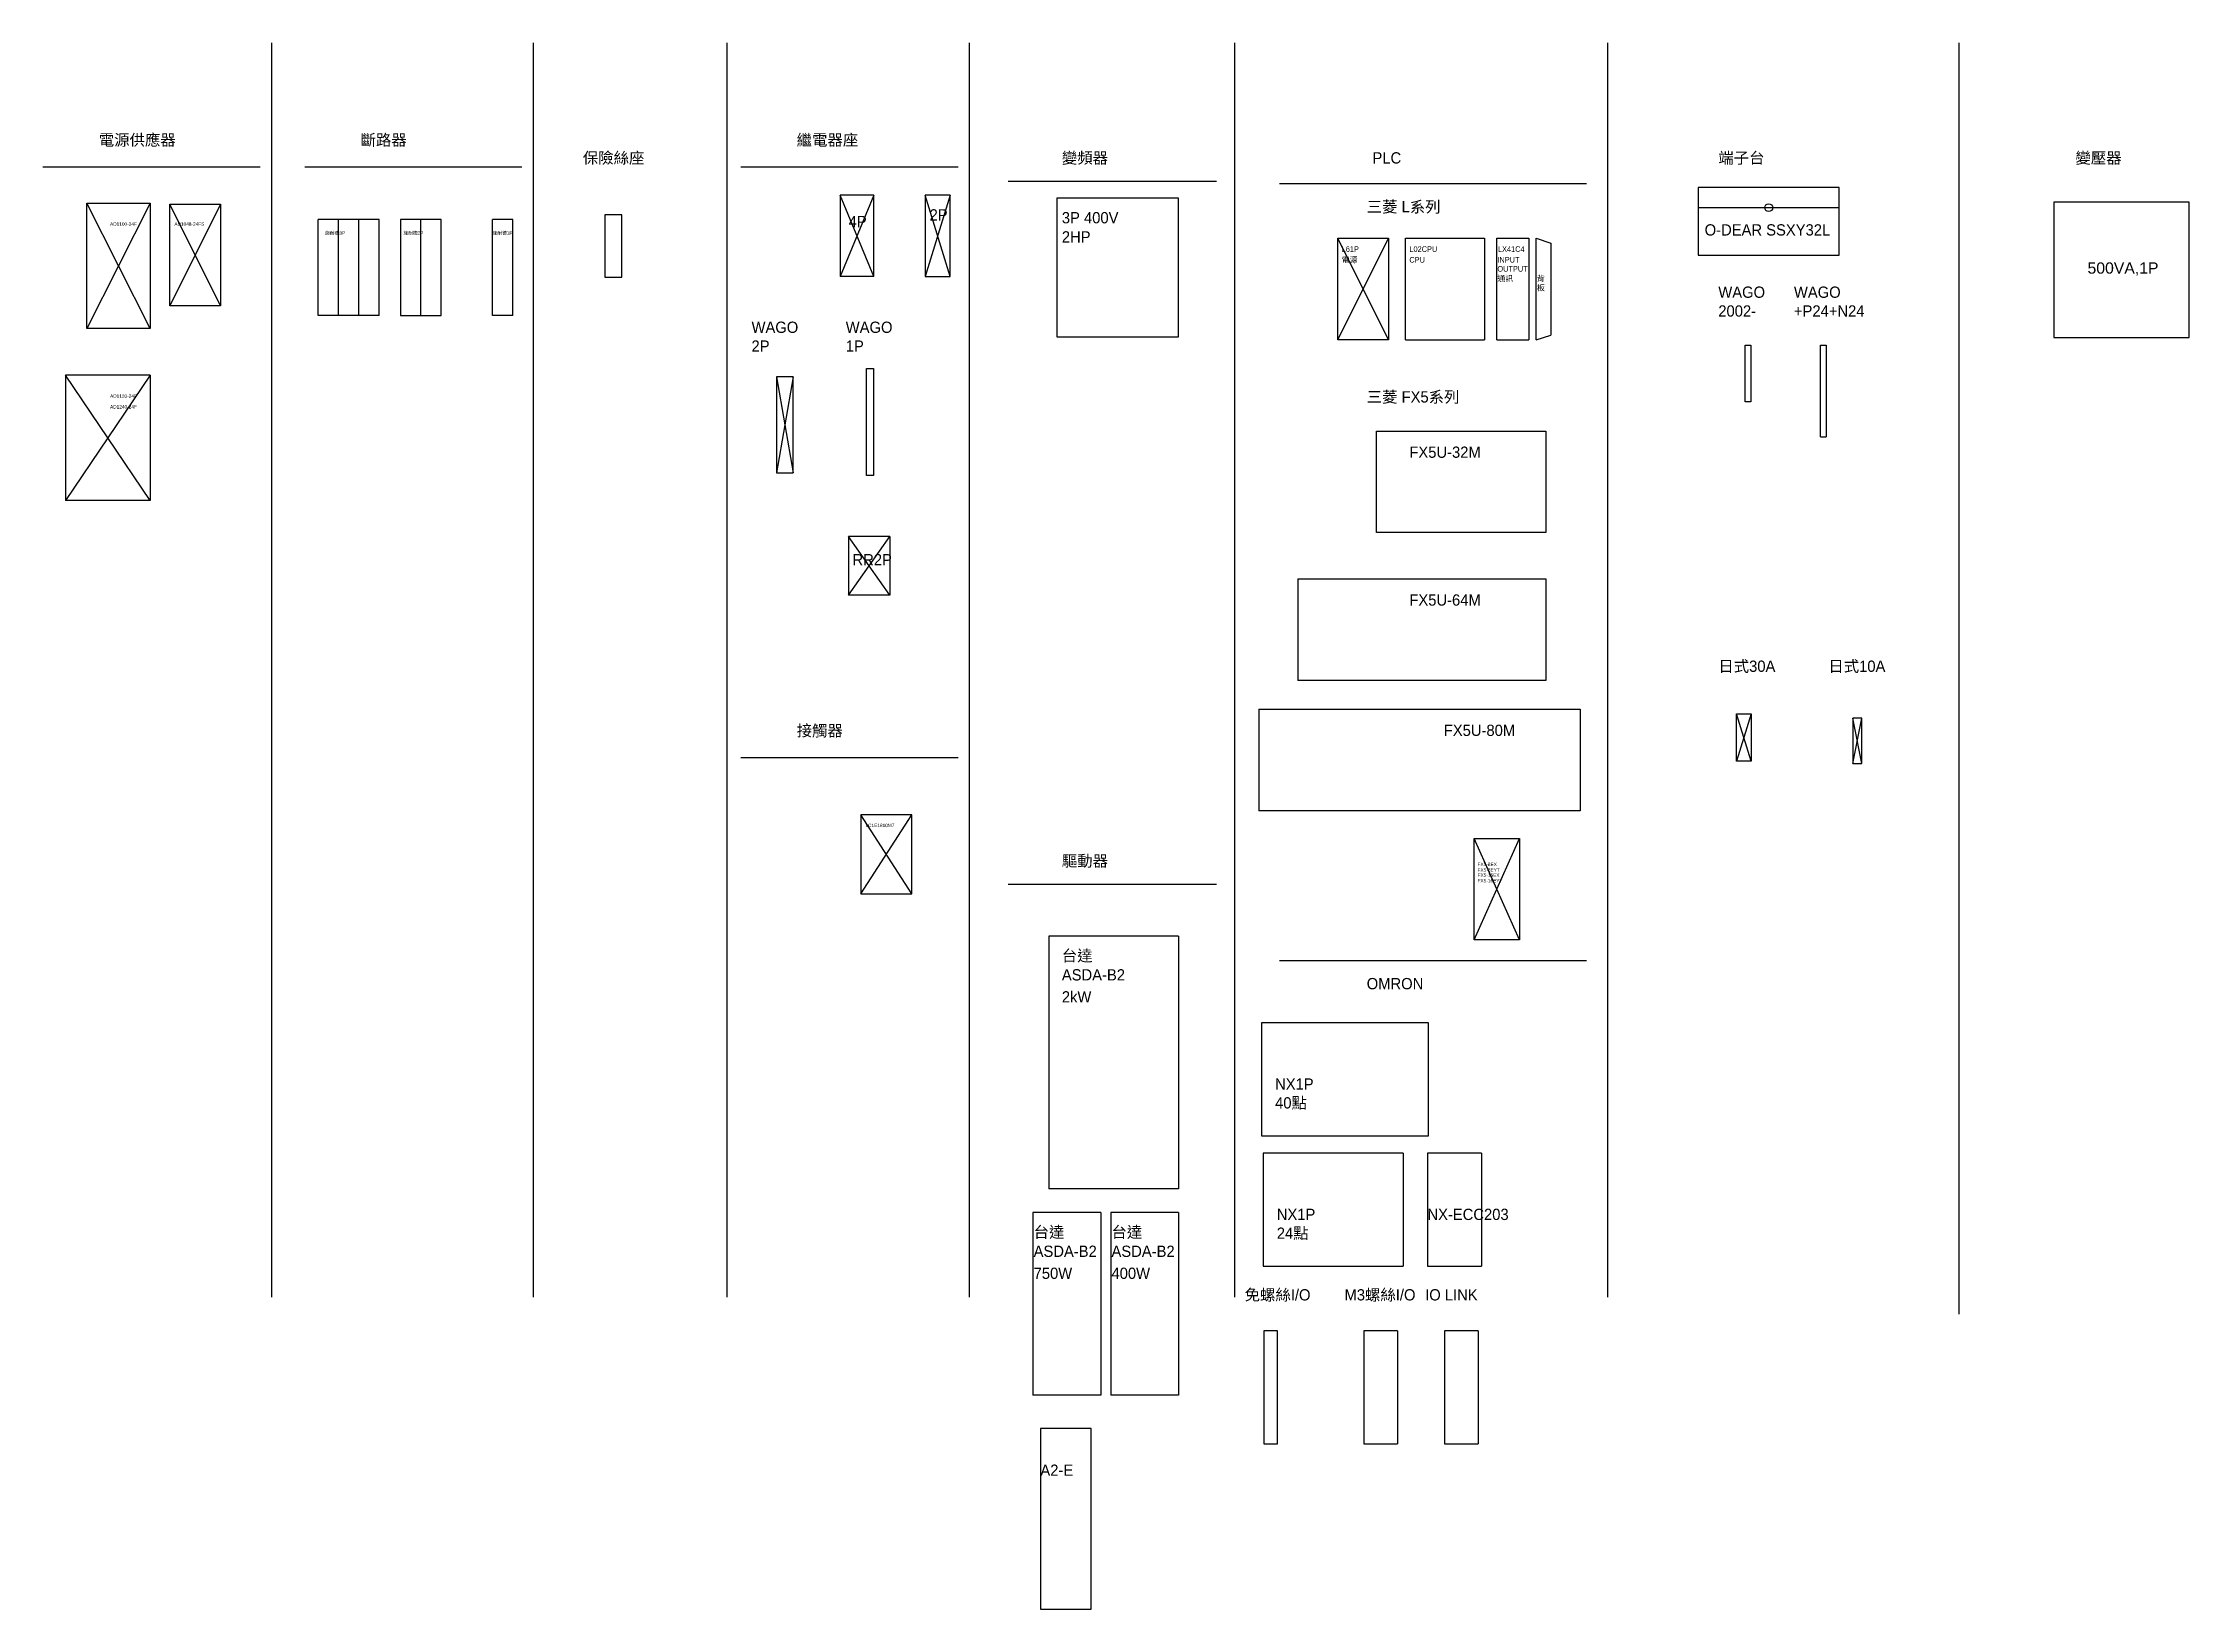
# Model space of a CAD drawing. Header units: millimetres. Extents: x -1938 to 2299, y -1655 to 1008.
# Drawn here: x -1938 to -36, y -1340 to 48 of the extents above; entities that cross this region are included whole.
import ezdxf

# ---------------------------------------------------------------- set-up
doc = ezdxf.new("R2010")
doc.units = ezdxf.units.MM
doc.styles.add('註記', font='arial.ttf', dxfattribs={"height": 3})

msp = doc.modelspace()

# ---------------------------------------------------------------- texts
at = {"attachment_point": 1, "style": '註記'}
for s, width, heights, insert, char_height in [('{\\fPMingLiU|b0|i0|c136|p18;電源供應器}', 88, [0], (-1889, -33.5), 10), ('{\\fPMingLiU|b0|i0|c136|p18;斷路器}', 88, [0], (-1657, -33.5), 10), ('{\\fPMingLiU|b0|i0|c136|p18;繼電器座}', 88, [0], (-1270.5, -33.5), 10), ('{\\fPMingLiU|b0|i0|c136|p18;保險絲座}', 88, [0], (-1460, -49.4), 10), ('{\\fPMingLiU|b0|i0|c136|p18;變頻器}', 57.5, [0], (-1035.5, -49.4), 10), ('{\\fPMingLiU|b0|i0|c136|p18;PLC}', 57.5, [0], (-760.2, -49.4), 10), ('{\\fPMingLiU|b0|i0|c136|p18;端子台}', 57.5, [0], (-453.7, -49.4), 10), ('{\\fPMingLiU|b0|i0|c136|p18;變壓器}', 57.5, [0], (-137.2, -49.4), 10), ('{\\fPMingLiU|b0|i0|c136|p18;三菱 L系列}', 131.798, [0], (-765.3, -92.7), 10), ('AD1100-24F', 37.5, [0], (-1879, -111.5), 3), ('AD1048-24FS', 37.5, [0], (-1822, -111.5), 3), ('{\\fPMingLiU|b0|i0|c136|p18;4P}', 17, [0], (-1224.4, -105.8), 10), ('{\\fPMingLiU|b0|i0|c136|p18;2P}', 17, [0], (-1152.7, -99.9), 10), ('{\\fPMingLiU|b0|i0|c136|p18;3P 400V}', 57.5, [0], (-1035.5, -102.4), 10), ('{\\fPMingLiU|b0|i0|c136|p18;O-DEAR SSXY32L}', 114.258, [16.8], (-465.8, -113.2), 10), ('{\\fPMingLiU|b0|i0|c136|p18;施耐德}3P', 29, [0], (-1688.5, -119.5), 3), ('{\\fPMingLiU|b0|i0|c136|p18;施耐德}2P', 29, [0], (-1619, -119.5), 3), ('{\\fPMingLiU|b0|i0|c136|p18;施耐德}1P', 29, [0], (-1540, -119.5), 3), ('{\\fPMingLiU|b0|i0|c136|p18;2HP}', 57.5, [0], (-1035.5, -119.4), 10), ('{\\fPMingLiU|b0|i0|c136|p18;L61P}', 41.5, [0], (-787.5, -132.7), 5), ('{\\fPMingLiU|b0|i0|c136|p18;L02CPU}', 41.5, [0], (-727.5, -132.7), 5), ('{\\fPMingLiU|b0|i0|c136|p18;LX41C4}', 27.5, [0], (-649, -132.7), 5), ('{\\fPMingLiU|b0|i0|c136|p18;電源}', 41.5, [0], (-787.5, -142.2), 5), ('{\\fPMingLiU|b0|i0|c136|p18;CPU}', 41.5, [0], (-727.5, -142.2), 5), ('{\\fPMingLiU|b0|i0|c136|p18;OUTPUT}', 28, [0], (-649.5, -150.2), 5), ('{\\fPMingLiU|b0|i0|c136|p18;INPUT}', 28, [0], (-649.5, -142.2), 5), ('500VA,1P', 57.5, [0], (-126.5, -147), 10), ('{\\fPMingLiU|b0|i0|c136|p18;通訊}', 28, [0], (-649.5, -158.7), 5), ('{\\fPMingLiU|b0|i0|c136|p18;背\\P板}', 12.5, [0], (-614.5, -158.7), 5), ('{\\fPMingLiU|b0|i0|c136|p18;WAGO 2002-}', 57.5, [0], (-453.7, -168.4), 10), ('{\\fPMingLiU|b0|i0|c136|p18;WAGO +P24+N24}', 57.5, [0], (-386.7, -168.4), 10), ('{\\fPMingLiU|b0|i0|c136|p18;WAGO\\P2P}', 54.5, [0], (-1310.5, -199.5), 10), ('{\\fPMingLiU|b0|i0|c136|p18;WAGO\\P1P}', 54.5, [0], (-1227, -199.5), 10), ('AD1120-24F', 37.5, [0], (-1879, -264), 3), ('{\\fPMingLiU|b0|i0|c136|p18;三菱 FX5系列}', 131.798, [0], (-765.3, -261.2), 10), ('AD1240-24F', 37.5, [0], (-1879, -273.5), 3), ('{\\fPMingLiU|b0|i0|c136|p18;FX5U-32M}', 41.5, [0], (-727.5, -310.2), 10), ('{\\fPMingLiU|b0|i0|c136|p18;RR2P}', 33, [0], (-1221, -405.5), 10), ('{\\fPMingLiU|b0|i0|c136|p18;FX5U-64M}', 41.5, [0], (-727.5, -441.2), 10), ('{\\fPMingLiU|b0|i0|c136|p18;日式30A}', 57.5, [0], (-453.7, -499.9), 10), ('{\\fPMingLiU|b0|i0|c136|p18;日式10A}', 57.5, [0], (-356.2, -499.9), 10), ('{\\fPMingLiU|b0|i0|c136|p18;接觸器}', 88, [0], (-1270.5, -557), 10), ('{\\fPMingLiU|b0|i0|c136|p18;FX5U-80M}', 41.5, [0], (-697, -556.7), 10), ('LC1E1810M7', 37, [0], (-1209.5, -644.5), 3), ('{\\fPMingLiU|b0|i0|c136|p18;驅動器}', 57.5, [0], (-1035.5, -672.4), 10), ('FX5-8EX', 34, [0], (-667, -679), 3), ('FX5-8EYT', 34, [0], (-667, -684), 3), ('FX5-16EX', 34, [0], (-667, -688.5), 3), ('FX5-16EYT', 34, [0], (-667, -693.5), 3), ('{\\fPMingLiU|b0|i0|c136|p18;台達}', 57.5, [0], (-1035.5, -756.4), 10), ('{\\fPMingLiU|b0|i0|c136|p18;ASDA-B2}', 57.5, [0], (-1035.5, -773.4), 10), ('{\\fPMingLiU|b0|i0|c136|p18;2kW}', 57.5, [0], (-1035.5, -792.9), 10), ('{\\fPMingLiU|b0|i0|c136|p18;OMRON}', 131.798, [0], (-765.3, -781.2), 10), ('{\\fPMingLiU|b0|i0|c136|p18;NX1P 40點}', 41.5, [0], (-846.5, -870.2), 10), ('{\\fPMingLiU|b0|i0|c136|p18;NX1P 24點}', 41.5, [0], (-845, -985.7), 10), ('{\\fPMingLiU|b0|i0|c136|p18;NX-ECC203}', 41.5, [0], (-711.5, -985.7), 10), ('{\\fPMingLiU|b0|i0|c136|p18;台達}', 57.5, [0], (-1060.5, -1001.4), 10), ('{\\fPMingLiU|b0|i0|c136|p18;台達}', 57.5, [0], (-991.5, -1001.4), 10), ('{\\fPMingLiU|b0|i0|c136|p18;ASDA-B2}', 57.5, [0], (-1060.5, -1018.4), 10), ('{\\fPMingLiU|b0|i0|c136|p18;ASDA-B2}', 57.5, [0], (-991.5, -1018.4), 10), ('{\\fPMingLiU|b0|i0|c136|p18;750W}', 57.5, [0], (-1060.5, -1037.9), 10), ('{\\fPMingLiU|b0|i0|c136|p18;400W}', 57.5, [0], (-991.5, -1037.9), 10), ('{\\fPMingLiU|b0|i0|c136|p18;免螺絲I/O}', 65.5, [0], (-873.5, -1057), 10), ('{\\fPMingLiU|b0|i0|c136|p18;M3螺絲I/O}', 65.5, [0], (-785, -1057), 10), ('{\\fPMingLiU|b0|i0|c136|p18;IO LINK}', 65.5, [0], (-713.5, -1057), 10), ('{\\fPMingLiU|b0|i0|c136|p18;A2-E}', 36.5, [0], (-1054.5, -1212.4), 10)]:
    msp.add_mtext_dynamic_manual_height_columns(s, width=width, gutter_width=15, heights=heights, dxfattribs=dict(at, insert=insert, char_height=char_height))

# ---------------------------------------------------------------- linework, layer by layer
for p, q in [((-1736, 47.5), (-1736, -1064)), ((-1504, 47.5), (-1504, -1064)), ((-1332.5, 47.5), (-1332.5, -1064)), ((-1117.5, 47.5), (-1117.5, -1064)), ((-882.5, 47.5), (-882.5, -1064)), ((-552, 47.5), (-552, -1064)), ((-240.5, 47.5), (-240.5, -1079)), ((-1746, -62.5), (-1938.5, -62.5)), ((-1514, -62.5), (-1706.5, -62.5)), ((-1127.5, -62.5), (-1320, -62.5)), ((-1083, -75), (-898.5, -75)), ((-1899.5, -205.5), (-1899.5, -94.5)), ((-1899.5, -94.5), (-1843.5, -94.5)), ((-1843.5, -94.5), (-1899.5, -205.5)), ((-1843.5, -205.5), (-1899.5, -94.5)), ((-1843.5, -94.5), (-1843.5, -205.5)), ((-1232, -87.5), (-1232, -159.5)), ((-1202, -87.5), (-1232, -87.5)), ((-1202, -87.5), (-1232, -159.5)), ((-1202, -159.5), (-1232, -87.5)), ((-1202, -159.5), (-1202, -87.5)), ((-1134.5, -87.5), (-1156.5, -87.5)), ((-1156.5, -87.5), (-1156.5, -159.5)), ((-1134.5, -87.5), (-1156.5, -159.5)), ((-1134.5, -159.5), (-1156.5, -87.5)), ((-1134.5, -159.5), (-1134.5, -87.5)), ((-932, -90), (-1040, -90)), ((-1040, -90), (-1040, -213)), ((-932, -213), (-932, -90)), ((-570.5, -77.5), (-842.5, -77.5)), ((-346.5, -80.5), (-471.5, -80.5)), ((-471.5, -80.5), (-471.5, -140.5)), ((-346.5, -140.5), (-346.5, -80.5)), ((-36.5, -93.5), (-156.5, -93.5)), ((-156.5, -93.5), (-156.5, -213.5)), ((-36.5, -213.5), (-36.5, -93.5)), ((-1826, -185.5), (-1826, -95.5)), ((-1826, -95.5), (-1781, -95.5)), ((-1781, -185.5), (-1826, -95.5)), ((-1781, -95.5), (-1826, -185.5)), ((-1781, -95.5), (-1781, -185.5)), ((-1694.5, -194), (-1694.5, -109)), ((-1640.5, -109), (-1694.5, -109)), ((-1676.5, -194), (-1676.5, -109)), ((-1658.5, -194), (-1658.5, -109)), ((-1640.5, -194), (-1640.5, -109)), ((-1585.5, -109), (-1621.5, -109)), ((-1621.5, -109), (-1621.5, -194)), ((-1603.5, -194), (-1603.5, -109)), ((-1585.5, -194), (-1585.5, -109)), ((-1540, -194), (-1540, -109)), ((-1522, -109), (-1540, -109)), ((-1522, -194), (-1522, -109)), ((-1425.5, -105), (-1440.5, -105)), ((-1440.5, -105), (-1440.5, -160)), ((-1425.5, -160), (-1425.5, -105)), ((-471.5, -98.5), (-346.5, -98.5)), ((-791, -125.5), (-746, -125.5)), ((-791, -215.5), (-791, -125.5)), ((-791, -215.5), (-746, -125.5)), ((-746, -215.5), (-791, -125.5)), ((-746, -125.5), (-746, -215.5)), ((-731, -215.5), (-731, -125.5)), ((-731, -125.5), (-661, -125.5)), ((-661, -125.5), (-661, -215.5)), ((-650, -215.5), (-650, -125.5)), ((-650, -125.5), (-621.5, -125.5)), ((-621.5, -125.5), (-621.5, -215.5)), ((-615, -215.5), (-615, -125.5)), ((-615, -125.5), (-602, -130)), ((-602, -130), (-602, -211.5)), ((-471.5, -140.5), (-346.5, -140.5)), ((-1440.5, -160), (-1425.5, -160)), ((-1202, -159.5), (-1232, -159.5)), ((-1156.5, -159.5), (-1134.5, -159.5)), ((-1781, -185.5), (-1826, -185.5)), ((-1843.5, -205.5), (-1899.5, -205.5)), ((-1640.5, -194), (-1694.5, -194)), ((-1621.5, -194), (-1585.5, -194)), ((-1522, -194), (-1540, -194)), ((-1040, -213), (-932, -213)), ((-746, -215.5), (-791, -215.5)), ((-731, -215.5), (-661, -215.5)), ((-650, -215.5), (-621.5, -215.5)), ((-615, -215.5), (-602, -211.5)), ((-430, -270.5), (-430, -220.5)), ((-430, -220.5), (-425, -220.5)), ((-425, -220.5), (-425, -270.5)), ((-363, -301.5), (-363, -220.5)), ((-363, -220.5), (-358, -220.5)), ((-358, -220.5), (-358, -301.5)), ((-156.5, -213.5), (-36.5, -213.5)), ((-1843.5, -247), (-1918.5, -247)), ((-1918.5, -247), (-1918.5, -358)), ((-1843.5, -247), (-1918.5, -358)), ((-1843.5, -358), (-1918.5, -247)), ((-1843.5, -247), (-1843.5, -358)), ((-1208.5, -336), (-1208.5, -241)), ((-1208.5, -241), (-1202.5, -241)), ((-1202.5, -241), (-1202.5, -336)), ((-1273.5, -248.5), (-1288.5, -248.5)), ((-1288.5, -248.5), (-1288.5, -333.5)), ((-1273.5, -248.5), (-1288.5, -333.5)), ((-1288.5, -248.5), (-1273.5, -333.5)), ((-1273.5, -333.5), (-1273.5, -248.5)), ((-425, -270.5), (-430, -270.5)), ((-756.5, -386.5), (-756.5, -296.5)), ((-756.5, -296.5), (-606.5, -296.5)), ((-606.5, -296.5), (-606.5, -386.5)), ((-363, -301.5), (-358, -301.5)), ((-1288.5, -333.5), (-1273.5, -333.5)), ((-1202.5, -336), (-1208.5, -336)), ((-1843.5, -358), (-1918.5, -358)), ((-1188, -390), (-1224.5, -390)), ((-1224.5, -390), (-1224.5, -442)), ((-1224.5, -442), (-1188, -390)), ((-1188, -442), (-1224.5, -390)), ((-1188, -390), (-1188, -442)), ((-606.5, -386.5), (-756.5, -386.5)), ((-826.5, -427.5), (-606.5, -427.5)), ((-826.5, -427.5), (-826.5, -517.5)), ((-606.5, -427.5), (-606.5, -517.5)), ((-1188, -442), (-1224.5, -442)), ((-606.5, -517.5), (-826.5, -517.5)), ((-861, -543), (-576, -543)), ((-861, -543), (-861, -633)), ((-576, -543), (-576, -633)), ((-437.5, -589), (-437.5, -547)), ((-437.5, -547), (-424.5, -547)), ((-424.5, -547), (-437.5, -589)), ((-424.5, -589), (-437.5, -547)), ((-424.5, -547), (-424.5, -589)), ((-326.5, -551), (-334.5, -551)), ((-334.5, -551), (-334.5, -591)), ((-334.5, -591), (-326.5, -551)), ((-326.5, -591), (-334.5, -551)), ((-326.5, -591), (-326.5, -551)), ((-1127.5, -586), (-1320, -586)), ((-424.5, -589), (-437.5, -589)), ((-334.5, -591), (-326.5, -591)), ((-1168.5, -636.5), (-1213.5, -636.5)), ((-1213.5, -636.5), (-1213.5, -706.5)), ((-1213.5, -706.5), (-1168.5, -636.5)), ((-1168.5, -706.5), (-1213.5, -636.5)), ((-1168.5, -706.5), (-1168.5, -636.5)), ((-576, -633), (-861, -633)), ((-670, -747.5), (-670, -657.5)), ((-670, -657.5), (-630, -657.5)), ((-670, -747.5), (-630, -657.5)), ((-630, -747.5), (-670, -657.5)), ((-630, -657.5), (-630, -747.5)), ((-1083, -698), (-898.5, -698)), ((-1213.5, -706.5), (-1168.5, -706.5)), ((-932, -744), (-1047, -744)), ((-1047, -744), (-1047, -968)), ((-932, -744), (-932, -968)), ((-630, -747.5), (-670, -747.5)), ((-570.5, -766), (-842.5, -766)), ((-858.5, -821), (-858.5, -921)), ((-710.5, -821), (-858.5, -821)), ((-710.5, -921), (-710.5, -821)), ((-858.5, -921), (-710.5, -921)), ((-857, -936.5), (-857, -1036.5)), ((-733, -936.5), (-857, -936.5)), ((-733, -936.5), (-733, -1036.5)), ((-711.5, -936.5), (-711.5, -1036.5)), ((-663.5, -936.5), (-711.5, -936.5)), ((-663.5, -936.5), (-663.5, -1036.5)), ((-932, -968), (-1047, -968)), ((-1001, -989), (-1061.2, -989)), ((-1061.2, -989), (-1061.2, -1151)), ((-1001, -989), (-1001, -1151)), ((-932, -989), (-992.2, -989)), ((-992.2, -989), (-992.2, -1151)), ((-932, -989), (-932, -1151)), ((-857, -1036.5), (-733, -1036.5)), ((-711.5, -1036.5), (-663.5, -1036.5)), ((-856.5, -1094), (-856.5, -1194)), ((-844.5, -1094), (-856.5, -1094)), ((-844.5, -1194), (-844.5, -1094)), ((-768, -1094), (-768, -1194)), ((-738, -1094), (-768, -1094)), ((-738, -1094), (-738, -1194)), ((-696.5, -1094), (-696.5, -1194)), ((-666.5, -1094), (-696.5, -1094)), ((-666.5, -1094), (-666.5, -1194)), ((-1001, -1151), (-1061.2, -1151)), ((-932, -1151), (-992.2, -1151)), ((-1054.5, -1180.5), (-1054.5, -1340.5)), ((-1009.5, -1180.5), (-1054.5, -1180.5)), ((-1009.5, -1340.5), (-1009.5, -1180.5)), ((-856.5, -1194), (-844.5, -1194)), ((-768, -1194), (-738, -1194)), ((-696.5, -1194), (-666.5, -1194)), ((-1054.5, -1340.5), (-1009.5, -1340.5))]:
    msp.add_line(p, q)
msp.add_circle((-409, -98.5), 3.5)

msp.set_redraw_order([(e.dxf.handle, doc.entitydb.next_handle()) for e in msp.query("TEXT MTEXT ATTDEF DIMENSION ARC_DIMENSION")])  # texts and dimensions are drawn at this point

doc.saveas('drawing.dxf')
